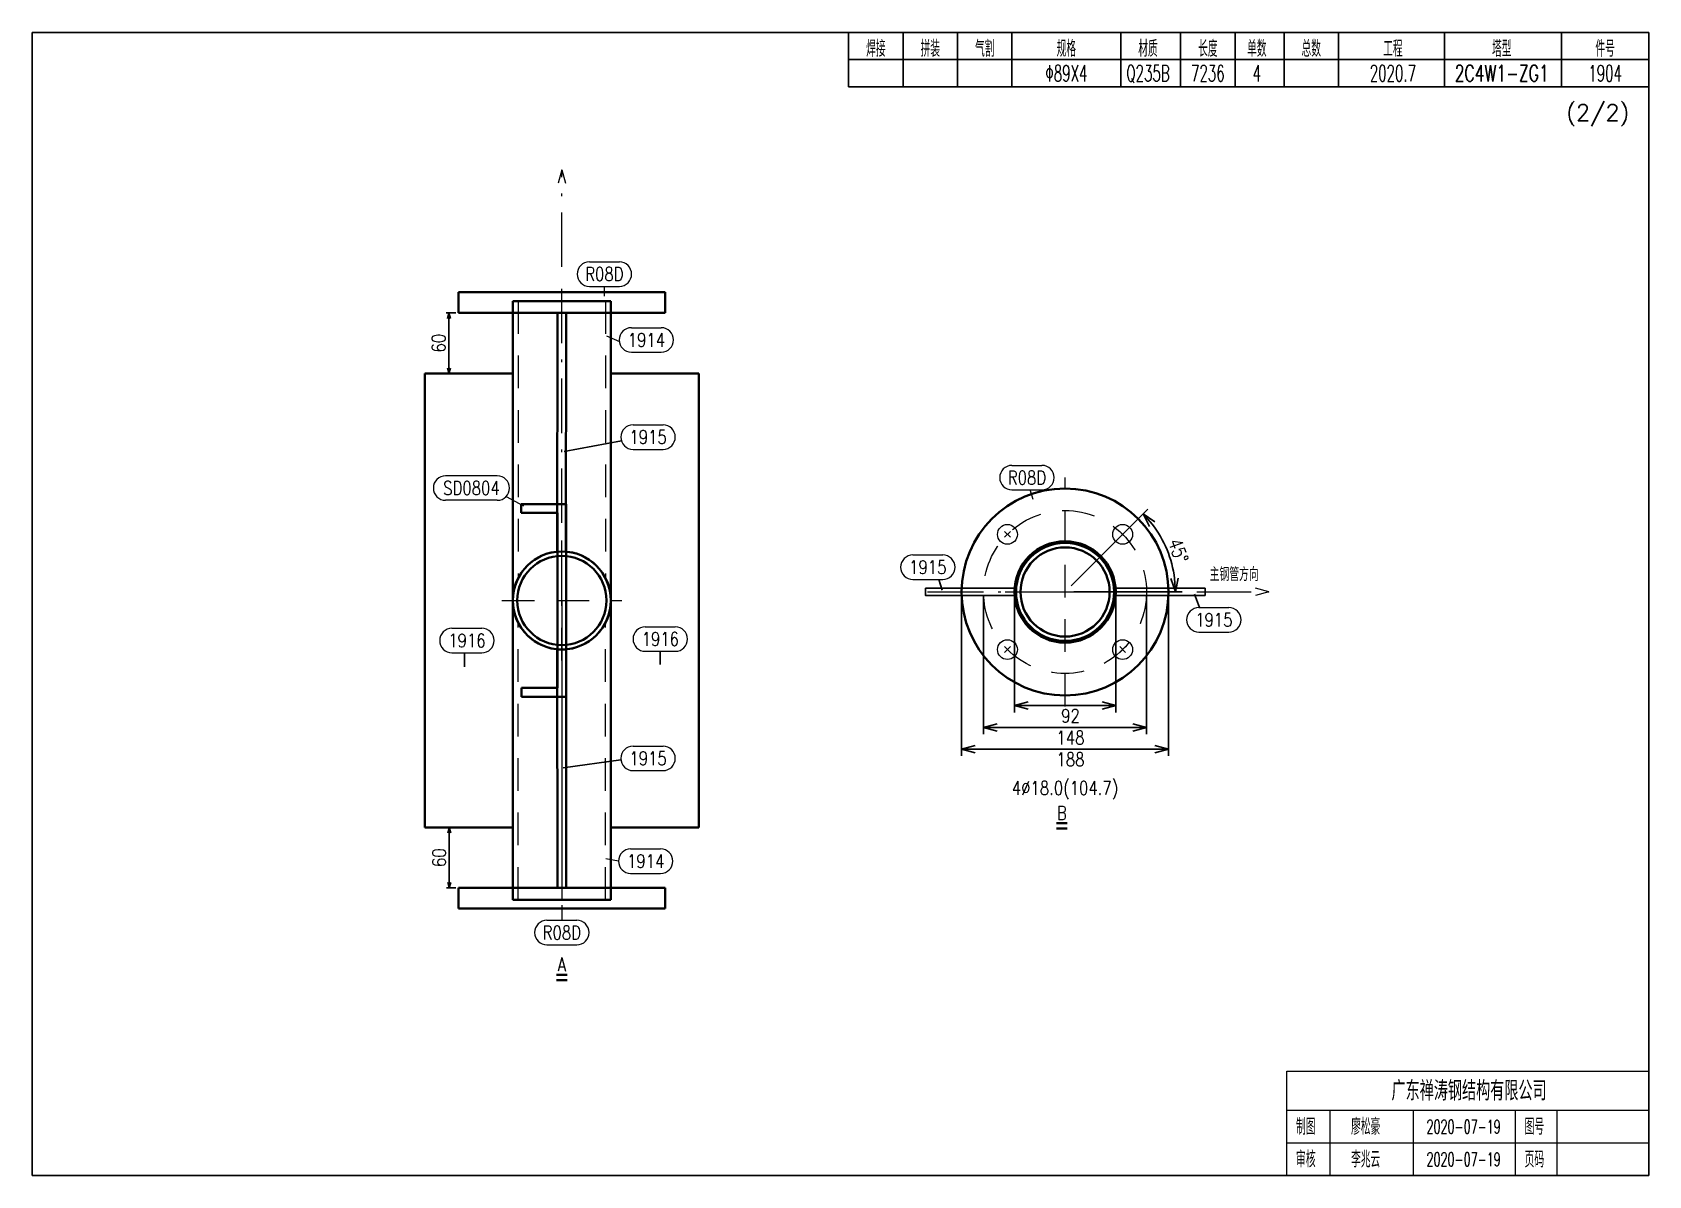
# Model space of a CAD drawing. Extents: x 154981 to 165753, y -86801 to -82885.
# Drawn here: x 157975.1 to 158272.1, y -84356.7 to -84146.7 of the extents above; entities that cross this region are included whole.
import ezdxf
from ezdxf.enums import TextEntityAlignment as Align

# ---------------------------------------------------------------- set-up
doc = ezdxf.new("R2010")
doc.units = 0
doc.header["$MEASUREMENT"] = 0
doc.linetypes.add('长一点画线', pattern=[16.5, 10, -3, 0.5, -3])
doc.linetypes.add('长虚线', pattern=[10, 6, -4])
doc.layers.get('0').update_dxf_attribs({"linetype": 'CONTINUOUS', "lineweight": 25})
doc.layers.get('Defpoints').update_dxf_attribs({"linetype": 'CONTINUOUS'})
doc.layers.add('4', color=7, linetype='CONTINUOUS', lineweight=25)
doc.layers.add('5', color=7, linetype='CONTINUOUS', lineweight=25)
doc.styles.add('DimFont', font='simplex.shx', dxfattribs={"width": 0.8, "bigfont": 'gbhzfs.shx'})
doc.styles.get("Standard").update_dxf_attribs({"font": 'simplex.shx', "width": 0.7, "height": 3, "bigfont": 'gbhzfs.shx'})
doc.dimstyles.new('DHDxfDimStyleOpen30', dxfattribs={"dimtxt": 2.5, "dimasz": 2.5, "dimexe": 1.25, "dimexo": 0.625, "dimtad": 2, "dimtxsty": 'DimFont', "dimblk": 'OPEN30', "dimblk1": 'OPEN30', "dimblk2": 'OPEN30', "dimcen": 2.5, "dimadec": 0, "dimazin": 0, "dimtfac": 1, "dimtmove": 0, "dimatfit": 3, "dimfxl": 0, "dimarcsym": 0})

msp = doc.modelspace()

# ---------------------------------------------------------------- texts
at = {"layer": '4', "color": 1, "linetype": 'Continuous', "lineweight": 25}
for s, width, p in [('焊接', 0.7, (158130.11666, -84149.66733)), ('拼装', 0.7, (158140.11666, -84149.66733)), ('气割', 0.7, (158150.11666, -84149.66733)), ('规格', 0.7, (158165.11666, -84149.66733)), ('材质', 0.7, (158180.11666, -84149.66733)), ('长度', 0.7, (158191.11666, -84149.66733)), ('单数', 0.7, (158200.11666, -84149.66733)), ('总数', 0.7, (158210.11666, -84149.66733)), ('工程', 0.7, (158225.11666, -84149.66733)), ('塔型', 0.7, (158245.11666, -84149.66733)), ('件号', 0.6, (158264.11666, -84149.66733)), ('Φ89X4', 0.6, (158165.11666, -84154.16733)), ('Q235B', 0.6, (158180.11666, -84154.16733)), ('7236', 0.6, (158191.11666, -84154.16733)), ('4', 0.6, (158200.11666, -84154.16733)), ('2020.7', 0.6, (158225.11666, -84154.16733)), ('2C4W1-ZG1', 0.7, (158245.11666, -84154.16733)), ('1904', 0.6, (158264.11666, -84154.16733))]:
    msp.add_text(s, height=3, dxfattribs=dict(at, width=width)).set_placement(p, align=Align.MIDDLE_CENTER)
at = {"layer": '4', "color": 2, "linetype": 'Continuous', "lineweight": 25}
msp.add_text('(2/2)', height=3, dxfattribs=at).set_placement((158262.77091, -84161.39767), align=Align.MIDDLE_CENTER)
at = {"layer": '4', "color": 1, "linetype": 'Continuous', "lineweight": 13}
msp.add_text('广东禅涛钢结构有限公司', height=3.6, dxfattribs=at).set_placement((158239.11666, -84341.06733), align=Align.MIDDLE_CENTER)
for s, height, width, p in [('制图', 3, 0.8, (158209.11666, -84347.66733)), ('廖松豪', 3, 0.7, (158220.11666, -84347.66733)), ('2020-07-19', 2.5, 0.6, (158238.11666, -84347.66733)), ('图号', 3, 0.8, (158251.11666, -84347.66733)), ('审核', 3, 0.8, (158209.11666, -84353.66733)), ('李兆云', 3, 0.7, (158220.11666, -84353.66733)), ('2020-07-19', 2.5, 0.6, (158238.11666, -84353.66733)), ('页码', 3, 0.8, (158251.11666, -84353.66733))]:
    msp.add_text(s, height=height, dxfattribs=dict(at, width=width)).set_placement(p, align=Align.MIDDLE_CENTER)
at = {"layer": '5', "color": 6, "linetype": 'Continuous', "lineweight": 18, "width": 0.8}
for s, p in [('R08D', (158080.23034, -84191.07969)), ('1914', (158087.93964, -84203.17179)), ('1915', (158088.2552, -84221.01625)), ('SD0804', (158055.80359, -84230.36995)), ('R08D', (158157.87779, -84228.45882)), ('1915', (158139.66331, -84244.90593)), ('1915', (158192.22158, -84254.57524)), ('1916', (158054.96826, -84258.3744)), ('1916', (158090.49939, -84258.10535)), ('1915', (158088.2552, -84280.01625)), ('1914', (158087.80971, -84298.90114)), ('R08D', (158072.4165, -84312.01625))]:
    msp.add_text(s, height=2.5, dxfattribs=at).set_placement(p, align=Align.MIDDLE_CENTER)
at = {"layer": '5', "color": 7, "linetype": 'Continuous', "lineweight": 18, "width": 0.8}
for s, p in [('主钢管方向', (158195.95678, -84246.21648)), ('4%%c18.0(104.7)', (158164.87779, -84285.45882))]:
    msp.add_text(s, height=2.5, dxfattribs=at).set_placement(p, align=Align.MIDDLE_CENTER)
at = {"layer": '5', "color": 6, "linetype": 'Continuous', "lineweight": 18, "width": 0.8}
for s, p in [('B', (158164.27793, -84288.78612)), ('A', (158072.4165, -84316.62485))]:
    msp.add_text(s, height=2.5, dxfattribs=at).set_placement(p, align=Align.TOP_CENTER)

# ---------------------------------------------------------------- blocks, each defined once
blk = doc.blocks.new('_OPEN30')
at = {"color": 0, "linetype": 'ByBlock', "lineweight": -2}
for p, q in [((-1, 0.27), (0, 0)), ((0, 0), (-1, -0.27)), ((0, 0), (-1, 0))]:
    blk.add_line(p, q, dxfattribs=at)
blk = doc.blocks.new('*D873')
at = {"layer": '5', "color": 3, "linetype": 'Continuous', "lineweight": -2}
for p, q in [((158052.91, -84292.72), (158051.24, -84292.72)), ((158051.74, -84302.83), (158051.74, -84293.72)), ((158052.91, -84303.83), (158051.24, -84303.83))]:
    blk.add_line(p, q, dxfattribs=at)
at = {"layer": 'Defpoints', "color": 0, "linetype": 'Continuous'}
for p in [(158051.74, -84292.72), (158053.41, -84292.72), (158053.41, -84303.83)]:
    blk.add_point(p, dxfattribs=at)
at = {"layer": '5', "color": 3, "linetype": 'Continuous', "lineweight": -2}
for p, rotation in [((158051.74, -84292.72), 90), ((158051.74, -84303.83), 270)]:
    blk.add_blockref('_OPEN30', p, dxfattribs=dict(at, rotation=rotation))
at = {"layer": '5', "color": 6, "linetype": 'Continuous', "lineweight": 18, "insert": (158049.87, -84298.27), "char_height": 2.5, "attachment_point": 5, "rotation": 90, "style": 'DimFont'}
blk.add_mtext('60', dxfattribs=at)
blk = doc.blocks.new('*D872')
at = {"layer": '5', "color": 3, "linetype": 'Continuous', "lineweight": -2}
for p, q in [((158052.91, -84198.21), (158051.17, -84198.21)), ((158051.67, -84199.21), (158051.67, -84208.32)), ((158052.91, -84209.32), (158051.17, -84209.32))]:
    blk.add_line(p, q, dxfattribs=at)
at = {"layer": 'Defpoints', "color": 0, "linetype": 'Continuous'}
for p in [(158053.41, -84198.21), (158051.67, -84209.32), (158053.41, -84209.32)]:
    blk.add_point(p, dxfattribs=at)
at = {"layer": '5', "color": 3, "linetype": 'Continuous', "lineweight": -2}
for p, rotation in [((158051.67, -84198.21), 90), ((158051.67, -84209.32), 270)]:
    blk.add_blockref('_OPEN30', p, dxfattribs=dict(at, rotation=rotation))
at = {"layer": '5', "color": 6, "linetype": 'Continuous', "lineweight": 18, "insert": (158049.8, -84203.76), "char_height": 2.5, "attachment_point": 5, "rotation": 90, "style": 'DimFont'}
blk.add_mtext('60', dxfattribs=at)
blk = doc.blocks.new('板孔默认')
at = {"layer": '5', "color": 7, "linetype": 'Continuous', "lineweight": 13}
for p, q in [((-0.3, -0.3), (0.3, 0.3)), ((0.3, -0.3), (-0.3, 0.3))]:
    blk.add_line(p, q, dxfattribs=at)
blk.add_circle((0, 0), 1, dxfattribs=at)
blk = doc.blocks.new('*D877')
at = {"layer": '5', "color": 134, "linetype": 'Continuous', "lineweight": -2}
for p, q in [((158145.87, -84250.08), (158145.87, -84279.58)), ((158183.89, -84250.08), (158183.89, -84279.58)), ((158148.37, -84278.33), (158181.39, -84278.33))]:
    blk.add_line(p, q, dxfattribs=at)
at = {"layer": 'Defpoints', "color": 0, "linetype": 'Continuous'}
for p in [(158145.87, -84249.46), (158183.89, -84249.46), (158183.89, -84278.33)]:
    blk.add_point(p, dxfattribs=at)
at = {"layer": '5', "color": 134, "linetype": 'Continuous', "lineweight": -2, "xscale": 2.5, "yscale": 2.5, "zscale": 2.5, "rotation": 180}
blk.add_blockref('_OPEN30', (158145.87, -84278.33), dxfattribs=at)
at = {"layer": '5', "color": 134, "linetype": 'Continuous', "lineweight": -2, "xscale": 2.5, "yscale": 2.5, "zscale": 2.5}
blk.add_blockref('_OPEN30', (158183.89, -84278.33), dxfattribs=at)
at = {"layer": '5', "color": 134, "linetype": 'Continuous', "lineweight": 18, "insert": (158165.88, -84280.21), "char_height": 2.5, "attachment_point": 5, "line_spacing_factor": 0.6, "style": 'DimFont'}
blk.add_mtext('188', dxfattribs=at)
blk = doc.blocks.new('*D876')
at = {"layer": '5', "color": 134, "linetype": 'Continuous', "lineweight": -2}
for p, q in [((158155.57, -84250.08), (158155.57, -84271.58)), ((158174.18, -84250.08), (158174.18, -84271.58)), ((158158.07, -84270.33), (158171.68, -84270.33))]:
    blk.add_line(p, q, dxfattribs=at)
at = {"layer": 'Defpoints', "color": 0, "linetype": 'Continuous'}
for p in [(158155.57, -84249.46), (158174.18, -84249.46), (158174.18, -84270.33)]:
    blk.add_point(p, dxfattribs=at)
at = {"layer": '5', "color": 134, "linetype": 'Continuous', "lineweight": -2, "xscale": 2.5, "yscale": 2.5, "zscale": 2.5, "rotation": 180}
blk.add_blockref('_OPEN30', (158155.57, -84270.33), dxfattribs=at)
at = {"layer": '5', "color": 134, "linetype": 'Continuous', "lineweight": -2, "xscale": 2.5, "yscale": 2.5, "zscale": 2.5}
blk.add_blockref('_OPEN30', (158174.18, -84270.33), dxfattribs=at)
at = {"layer": '5', "color": 134, "linetype": 'Continuous', "lineweight": 18, "insert": (158165.88, -84272.21), "char_height": 2.5, "attachment_point": 5, "line_spacing_factor": 0.6, "style": 'DimFont'}
blk.add_mtext('92', dxfattribs=at)
blk = doc.blocks.new('*D875')
at = {"layer": '5', "color": 134, "linetype": 'Continuous', "lineweight": -2}
for p, q in [((158149.91, -84250.08), (158149.91, -84275.58)), ((158179.84, -84250.08), (158179.84, -84275.58)), ((158152.41, -84274.33), (158177.34, -84274.33))]:
    blk.add_line(p, q, dxfattribs=at)
at = {"layer": 'Defpoints', "color": 0, "linetype": 'Continuous'}
for p in [(158149.91, -84249.46), (158179.84, -84249.46), (158179.84, -84274.33)]:
    blk.add_point(p, dxfattribs=at)
at = {"layer": '5', "color": 134, "linetype": 'Continuous', "lineweight": -2, "xscale": 2.5, "yscale": 2.5, "zscale": 2.5, "rotation": 180}
blk.add_blockref('_OPEN30', (158149.91, -84274.33), dxfattribs=at)
at = {"layer": '5', "color": 134, "linetype": 'Continuous', "lineweight": -2, "xscale": 2.5, "yscale": 2.5, "zscale": 2.5}
blk.add_blockref('_OPEN30', (158179.84, -84274.33), dxfattribs=at)
at = {"layer": '5', "color": 134, "linetype": 'Continuous', "lineweight": 18, "insert": (158165.88, -84276.21), "char_height": 2.5, "attachment_point": 5, "line_spacing_factor": 0.6, "style": 'DimFont'}
blk.add_mtext('148', dxfattribs=at)
blk = doc.blocks.new('*D874')
at = {"layer": '5', "color": 3, "linetype": 'Continuous', "lineweight": -2}
for p, q in [((158166.03, -84248.31), (158180.1, -84234.23)), ((158166.5, -84249.46), (158186.41, -84249.46))]:
    blk.add_line(p, q, dxfattribs=at)
blk.add_arc((158164.88, -84249.46), 20.28, 7.066, 37.934, dxfattribs=at)
at = {"layer": 'Defpoints', "color": 0, "linetype": 'Continuous'}
for p in [(158182.44, -84239.32), (158164.88, -84249.46), (158165.58, -84248.75), (158165.88, -84249.46)]:
    blk.add_point(p, dxfattribs=at)
at = {"layer": '5', "color": 3, "linetype": 'Continuous', "lineweight": -2, "xscale": 2.5, "yscale": 2.5, "zscale": 2.5}
for p, rotation in [((158179.22, -84235.12), 131.4669829145548), ((158185.16, -84249.46), 273.5330170846137)]:
    blk.add_blockref('_OPEN30', p, dxfattribs=dict(at, rotation=rotation))
at = {"layer": '5', "color": 4, "linetype": 'Continuous', "lineweight": 18, "insert": (158185.7, -84241.89), "char_height": 2.5, "attachment_point": 5, "rotation": 289.9831, "style": 'DimFont'}
blk.add_mtext('45%%d', dxfattribs=at)
blk = doc.blocks.new('CTDHK')
at = {"color": 0, "linetype": 'Continuous'}
for p, q in [((0, 210), (297, 210)), ((0, 0), (0, 210)), ((297, 210), (297, 0)), ((297, 0), (0, 0))]:
    blk.add_line(p, q, dxfattribs=at)

# ---------------------------------------------------------------- dimensions: what is measured, and where the dimension line sits
at = {"layer": '5', "color": 3, "linetype": 'Continuous', "lineweight": 18}
for base, p1, p2, picture, middle in [((158051.67279, -84209.31596), (158053.40527, -84198.20567), (158053.40527, -84209.31596), '*D872', (158049.79779, -84203.76082)), ((158051.74167, -84292.71654), (158053.40527, -84303.82683), (158053.40527, -84292.71654), '*D873', (158049.86667, -84298.27168))]:
    dim = msp.add_linear_dim(base=base, p1=p1, p2=p2, angle=90, text='60', dimstyle='DHDxfDimStyleOpen30', override={"dimasz": 1, "dimexe": 0.5, "dimexo": 0.5, "dimclrd": 3, "dimclre": 3, "dimclrt": 6}, dxfattribs=at)
    dim.commit()
    dim.dimension.update_dxf_attribs({"geometry": picture, "text_midpoint": middle})
dim = msp.add_angular_dim_3p(base=(158182.4446, -84239.31662), center=(158164.87779, -84249.45882), p1=(158165.87779, -84249.45882), p2=(158165.5849, -84248.75172), text='45%%d', dimstyle='DHDxfDimStyleOpen30', override={"dimtxt": 2.5, "dimclrd": 3, "dimclre": 3, "dimclrt": 4, "dimtmove": 0}, dxfattribs=at)
dim.commit()
dim.dimension.update_dxf_attribs({"geometry": '*D874', "text_midpoint": (158183.94094, -84242.52677), "dimtype": 165})
at = {"layer": '5', "color": 134, "linetype": 'Continuous', "lineweight": 18}
for base, p1, p2, text, picture, middle in [((158183.88903, -84278.33382), (158145.86655, -84249.45882), (158183.88903, -84249.45882), '188', '*D877', (158165.87779, -84278.33382)), ((158179.84408, -84274.33382), (158149.9115, -84249.45882), (158179.84408, -84249.45882), '148', '*D875', (158165.87779, -84274.33382)), ((158174.18116, -84270.33382), (158155.57442, -84249.45882), (158174.18116, -84249.45882), '92', '*D876', (158165.87779, -84270.33382))]:
    dim = msp.add_linear_dim(base=base, p1=p1, p2=p2, angle=0, text=text, dimstyle='DHDxfDimStyleOpen30', override={"dimtxt": 2.5, "dimclrd": 134, "dimclre": 134, "dimclrt": 134}, dxfattribs=at)
    dim.commit()
    dim.dimension.update_dxf_attribs({"geometry": picture, "text_midpoint": middle, "dimtype": 161})

# ---------------------------------------------------------------- linework, layer by layer
at = {"color": 3, "linetype": 'Continuous'}
for p, q in [((158072.81492, -84223.67998), (158083.39153, -84221.66798)), ((158141.69351, -84247.18774), (158142.31607, -84249.14317)), ((158188.67345, -84249.8838), (158189.57874, -84252.3103)), ((158054.51634, -84260.65518), (158054.51634, -84263.19229)), ((158090.45052, -84260.3874), (158090.45052, -84262.80422)), ((158072.67906, -84281.73019), (158083.27048, -84280.26082))]:
    msp.add_line(p, q, dxfattribs=at)
for points in [[(158139.21361, -84248.75942), (158155.61575, -84248.75942), (158155.61575, -84250.08538), (158139.21361, -84250.08538)], [(158174.21773, -84248.75942), (158190.61988, -84248.75942), (158190.61988, -84250.08538), (158174.21773, -84250.08538)]]:
    msp.add_lwpolyline(points, close=True, dxfattribs=at)
at = {"layer": '4', "color": 1, "linetype": 'Continuous', "lineweight": 25}
for p, q in [((158125.11666, -84156.66733), (158125.11666, -84146.66733)), ((158135.11666, -84156.66733), (158135.11666, -84146.66733)), ((158145.11666, -84156.66733), (158145.11666, -84146.66733)), ((158155.11666, -84156.66733), (158155.11666, -84146.66733)), ((158175.11666, -84156.66733), (158175.11666, -84146.66733)), ((158186.11666, -84156.66733), (158186.11666, -84146.66733)), ((158196.11666, -84156.66733), (158196.11666, -84146.66733)), ((158205.11666, -84156.66733), (158205.11666, -84146.66733)), ((158215.11666, -84156.66733), (158215.11666, -84146.66733)), ((158234.61666, -84156.66733), (158234.61666, -84146.66733)), ((158256.11666, -84156.66733), (158256.11666, -84146.66733)), ((158125.11666, -84151.66733), (158272.11666, -84151.66733)), ((158125.11666, -84156.66733), (158272.11666, -84156.66733))]:
    msp.add_line(p, q, dxfattribs=at)
at = {"layer": '4', "color": 1, "linetype": 'Continuous', "lineweight": 18}
for p, q in [((158205.61666, -84356.66733), (158205.61666, -84337.46733)), ((158205.61666, -84337.46733), (158272.11666, -84337.46733)), ((158205.61666, -84344.66733), (158272.11666, -84344.66733)), ((158213.61666, -84356.66733), (158213.61666, -84344.66733)), ((158228.91666, -84356.66733), (158228.91666, -84344.66733)), ((158247.61666, -84356.66733), (158247.61666, -84344.66733)), ((158255.31666, -84356.66733), (158255.31666, -84344.66733)), ((158205.61666, -84350.66733), (158272.11666, -84350.66733))]:
    msp.add_line(p, q, dxfattribs=at)
msp.add_lwpolyline([(157975.11666, -84146.66733), (157975.11666, -84356.66733), (158272.11666, -84356.66733), (158272.11666, -84146.66733)], close=True, dxfattribs=at)
at = {"layer": '5', "color": 7, "linetype": '长一点画线', "lineweight": 18}
for p, q in [((158072.4165, -84171.89649), (158071.74663, -84174.39649)), ((158072.4165, -84171.89649), (158071.74663, -84174.39649)), ((158072.4165, -84189.76625), (158072.4165, -84171.89649)), ((158072.4165, -84171.89649), (158073.08638, -84174.39649)), ((158072.4165, -84171.89649), (158073.08638, -84174.39649)), ((158072.4165, -84236.76625), (158072.4165, -84192.26625)), ((158072.4165, -84251.01625), (158072.4165, -84239.26625)), ((158139.59285, -84249.45882), (158202.34651, -84249.45882)), ((158202.34651, -84249.45882), (158199.84651, -84248.78895)), ((158202.34651, -84249.45882), (158199.84651, -84248.78895)), ((158202.34651, -84249.45882), (158199.84651, -84250.1287)), ((158202.34651, -84249.45882), (158199.84651, -84250.1287))]:
    msp.add_line(p, q, dxfattribs=at)
at = {"layer": '5', "color": 3, "linetype": 'Continuous', "lineweight": 18}
for p, q in [((158077.48034, -84188.82969), (158082.98034, -84188.82969)), ((158077.48034, -84193.32969), (158082.98034, -84193.32969)), ((158080.23034, -84195.10368), (158080.23034, -84193.32969)), ((158080.62502, -84202.39631), (158083.02253, -84203.46847)), ((158085.18964, -84200.92179), (158090.68964, -84200.92179)), ((158085.18964, -84205.42179), (158090.68964, -84205.42179)), ((158085.5052, -84218.76625), (158091.0052, -84218.76625)), ((158085.5052, -84223.26625), (158091.0052, -84223.26625)), ((158155.12779, -84226.20882), (158160.62779, -84226.20882)), ((158060.55359, -84228.11995), (158051.05359, -84228.11995)), ((158062.16231, -84231.90176), (158065.39703, -84233.62467)), ((158155.12779, -84230.70882), (158160.62779, -84230.70882)), ((158159.02062, -84232.45401), (158158.48068, -84230.70882)), ((158060.55359, -84232.61995), (158051.05359, -84232.61995)), ((158136.91331, -84242.65593), (158142.41331, -84242.65593)), ((158136.91331, -84247.15593), (158142.41331, -84247.15593)), ((158189.47158, -84252.32524), (158194.97158, -84252.32524)), ((158087.74939, -84255.85535), (158093.24939, -84255.85535)), ((158052.21826, -84256.1244), (158057.71826, -84256.1244)), ((158189.47158, -84256.82524), (158194.97158, -84256.82524)), ((158052.21826, -84260.6244), (158057.71826, -84260.6244)), ((158087.74939, -84260.35535), (158093.24939, -84260.35535)), ((158085.5052, -84277.76625), (158091.0052, -84277.76625)), ((158085.5052, -84282.26625), (158091.0052, -84282.26625)), ((158085.05971, -84296.65114), (158090.55971, -84296.65114)), ((158082.85047, -84298.89832), (158080.50753, -84298.49975)), ((158085.05971, -84301.15114), (158090.55971, -84301.15114)), ((158072.4165, -84306.99226), (158072.4165, -84309.76625)), ((158069.6665, -84309.76625), (158075.1665, -84309.76625)), ((158069.6665, -84314.26625), (158075.1665, -84314.26625))]:
    msp.add_line(p, q, dxfattribs=at)
at = {"layer": '5', "color": 7, "linetype": 'Continuous', "lineweight": 35}
for p, q in [((158091.42774, -84194.41474), (158053.40527, -84194.41474)), ((158053.40527, -84194.41474), (158053.40527, -84198.20567)), ((158063.4165, -84196.04769), (158063.4165, -84251.01625)), ((158081.4165, -84196.04769), (158063.4165, -84196.04769)), ((158081.4165, -84251.01625), (158081.4165, -84196.04769)), ((158091.42774, -84198.20567), (158091.42774, -84194.41474)), ((158053.40527, -84198.20567), (158091.42774, -84198.20567)), ((158071.55323, -84242.01531), (158071.59928, -84198.20478)), ((158071.59928, -84198.20478), (158073.21724, -84198.20654)), ((158073.21724, -84198.20654), (158073.1712, -84242.01707)), ((158063.4165, -84209.31596), (158047.23673, -84209.31596)), ((158047.23673, -84209.31596), (158047.23673, -84292.71654)), ((158063.4165, -84292.71654), (158063.4165, -84209.31596)), ((158081.4165, -84251.01625), (158081.4165, -84209.31596)), ((158081.4165, -84209.31596), (158097.59628, -84209.31596)), ((158097.59628, -84209.31596), (158097.59628, -84292.71654)), ((158064.93808, -84233.31962), (158073.22549, -84233.31962)), ((158064.93808, -84234.9376), (158064.93808, -84233.31962)), ((158071.60752, -84234.9376), (158064.93808, -84234.9376)), ((158071.60752, -84267.0949), (158071.60752, -84234.9376)), ((158073.22549, -84233.31962), (158073.22549, -84268.71288)), ((158066.21812, -84244.47269), (158066.96194, -84243.84089)), ((158066.96194, -84243.84089), (158067.7697, -84243.29321)), ((158067.7697, -84243.29321), (158068.63195, -84242.83608)), ((158068.63195, -84242.83608), (158069.53857, -84242.47485)), ((158069.53857, -84242.47485), (158070.47893, -84242.21376)), ((158070.47893, -84242.21376), (158071.442, -84242.05587)), ((158071.442, -84242.05587), (158072.4165, -84242.00303)), ((158072.4165, -84242.00303), (158073.391, -84242.05587)), ((158073.391, -84242.05587), (158074.35408, -84242.21376)), ((158074.35408, -84242.21376), (158075.29444, -84242.47485)), ((158075.29444, -84242.47485), (158076.20106, -84242.83608)), ((158076.20106, -84242.83608), (158077.0633, -84243.29321)), ((158077.0633, -84243.29321), (158077.87107, -84243.84089)), ((158077.87107, -84243.84089), (158078.61489, -84244.47269)), ((158064.04343, -84247.68011), (158064.45322, -84246.79438)), ((158064.45322, -84246.79438), (158064.95636, -84245.95815)), ((158064.95636, -84245.95815), (158065.54697, -84245.18122)), ((158065.54697, -84245.18122), (158066.21812, -84244.47269)), ((158078.61489, -84244.47269), (158079.28604, -84245.18122)), ((158079.28604, -84245.18122), (158079.87665, -84245.95815)), ((158079.87665, -84245.95815), (158080.37979, -84246.79438)), ((158080.37979, -84246.79438), (158080.78957, -84247.68011)), ((158063.4165, -84250.52828), (158063.52202, -84249.55807)), ((158063.52202, -84249.55807), (158063.73182, -84248.60496)), ((158063.73182, -84248.60496), (158064.04343, -84247.68011)), ((158080.78957, -84247.68011), (158081.10119, -84248.60496)), ((158081.10119, -84248.60496), (158081.31099, -84249.55807)), ((158081.31099, -84249.55807), (158081.4165, -84250.52828)), ((158063.4165, -84251.01625), (158063.4165, -84250.52828)), ((158063.4165, -84251.50422), (158063.4165, -84251.01625)), ((158063.4165, -84251.01625), (158063.4165, -84305.98481)), ((158063.52202, -84252.47443), (158063.4165, -84251.50422)), ((158063.73182, -84253.42754), (158063.52202, -84252.47443)), ((158081.31099, -84252.47443), (158081.10119, -84253.42754)), ((158081.4165, -84251.50422), (158081.31099, -84252.47443)), ((158081.4165, -84250.52828), (158081.4165, -84251.01625)), ((158081.4165, -84305.98481), (158081.4165, -84251.01625)), ((158081.4165, -84251.01625), (158081.4165, -84251.50422)), ((158081.4165, -84292.71654), (158081.4165, -84251.01625)), ((158064.04343, -84254.35239), (158063.73182, -84253.42754)), ((158064.45322, -84255.23812), (158064.04343, -84254.35239)), ((158064.95636, -84256.07435), (158064.45322, -84255.23812)), ((158080.37979, -84255.23812), (158079.87665, -84256.07435)), ((158080.78957, -84254.35239), (158080.37979, -84255.23812)), ((158081.10119, -84253.42754), (158080.78957, -84254.35239)), ((158065.54697, -84256.85128), (158064.95636, -84256.07435)), ((158066.21812, -84257.55981), (158065.54697, -84256.85128)), ((158066.96194, -84258.19161), (158066.21812, -84257.55981)), ((158067.7697, -84258.73929), (158066.96194, -84258.19161)), ((158068.63195, -84259.19643), (158067.7697, -84258.73929)), ((158077.0633, -84258.73929), (158076.20106, -84259.19643)), ((158077.87107, -84258.19161), (158077.0633, -84258.73929)), ((158078.61489, -84257.55981), (158077.87107, -84258.19161)), ((158079.28604, -84256.85128), (158078.61489, -84257.55981)), ((158079.87665, -84256.07435), (158079.28604, -84256.85128)), ((158069.53857, -84259.55766), (158068.63195, -84259.19643)), ((158070.47893, -84259.81875), (158069.53857, -84259.55766)), ((158071.442, -84259.97663), (158070.47893, -84259.81875)), ((158072.4165, -84260.02947), (158071.442, -84259.97663)), ((158071.56967, -84260.01277), (158071.60752, -84303.82343)), ((158071.80976, -84260.01625), (158073.02325, -84260.01625)), ((158073.391, -84259.97663), (158072.4165, -84260.02947)), ((158073.22549, -84303.83023), (158073.18763, -84260.01957)), ((158074.35408, -84259.81875), (158073.391, -84259.97663)), ((158075.29444, -84259.55766), (158074.35408, -84259.81875)), ((158076.20106, -84259.19643), (158075.29444, -84259.55766)), ((158065.00477, -84268.71288), (158065.00477, -84267.0949)), ((158065.00477, -84267.0949), (158071.60752, -84267.0949)), ((158073.22549, -84268.71288), (158065.00477, -84268.71288)), ((158047.23673, -84292.71654), (158063.4165, -84292.71654)), ((158097.59628, -84292.71654), (158081.4165, -84292.71654)), ((158053.40527, -84303.82683), (158053.40527, -84307.61776)), ((158091.42774, -84303.82683), (158053.40527, -84303.82683)), ((158063.4165, -84305.98481), (158081.4165, -84305.98481)), ((158071.60752, -84303.82343), (158073.22549, -84303.83023)), ((158073.02325, -84303.82683), (158071.80976, -84303.82683)), ((158091.42774, -84307.61776), (158091.42774, -84303.82683)), ((158053.40527, -84307.61776), (158091.42774, -84307.61776))]:
    msp.add_line(p, q, dxfattribs=at)
at = {"layer": '5', "color": 7, "linetype": '长虚线', "lineweight": 18}
for p, q in [((158064.4165, -84196.04769), (158064.4165, -84246.87374)), ((158080.4165, -84196.04769), (158080.4165, -84246.87374)), ((158064.4165, -84305.98481), (158064.4165, -84255.15877)), ((158080.4165, -84305.98481), (158080.4165, -84255.15877))]:
    msp.add_line(p, q, dxfattribs=at)
at = {"layer": '5', "color": 240, "linetype": '长一点画线', "lineweight": 18}
for p, q in [((158072.4165, -84236.76625), (158072.4165, -84196.04769)), ((158072.4165, -84251.01625), (158072.4165, -84239.26625)), ((158072.4165, -84251.01625), (158072.4165, -84305.98481)), ((158072.4165, -84260.01625), (158072.4165, -84300.9503))]:
    msp.add_line(p, q, dxfattribs=at)
at = {"layer": '5', "color": 240, "linetype": '长虚线', "lineweight": 18}
for p, q in [((158164.87779, -84270.47006), (158164.87779, -84228.44759)), ((158072.4165, -84262.01625), (158072.4165, -84240.01625)), ((158143.86655, -84249.45882), (158185.88903, -84249.45882)), ((158061.4165, -84251.01625), (158083.4165, -84251.01625))]:
    msp.add_line(p, q, dxfattribs=at)
at = {"layer": '5', "color": 3, "linetype": 'Continuous', "lineweight": 35}
for p, q in [((158163.27793, -84291.91112), (158165.27793, -84291.91112)), ((158163.27793, -84292.91112), (158165.27793, -84292.91112)), ((158071.4165, -84319.74985), (158073.4165, -84319.74985)), ((158071.4165, -84320.74985), (158073.4165, -84320.74985))]:
    msp.add_line(p, q, dxfattribs=at)
at = {"layer": '5', "color": 7, "linetype": 'Continuous', "lineweight": 35}
for centre, radius in [((158164.87779, -84249.45882), 19.01124), ((158164.87779, -84249.45882), 9.30337), ((158164.87779, -84249.45882), 9), ((158164.87779, -84249.45882), 9), ((158072.4165, -84251.01625), 9), ((158072.4165, -84251.01625), 9), ((158072.4165, -84251.01625), 8.19101), ((158072.4165, -84251.01625), 8.19101), ((158164.87779, -84249.45882), 8.19101), ((158164.87779, -84249.45882), 8.19101)]:
    msp.add_circle(centre, radius, dxfattribs=at)
at = {"layer": '5', "color": 240, "linetype": '长虚线', "lineweight": 18}
msp.add_circle((158164.87779, -84249.45882), 14.96629, dxfattribs=at)
at = {"layer": '5', "color": 3, "linetype": 'Continuous', "lineweight": 18}
for centre, start, end in [((158077.48034, -84191.07969), 90, 270), ((158082.98034, -84191.07969), 270, 90), ((158085.18964, -84203.17179), 90, 270), ((158090.68964, -84203.17179), 270, 90), ((158085.5052, -84221.01625), 90, 270), ((158091.0052, -84221.01625), 270, 90), ((158155.12779, -84228.45882), 90, 270), ((158160.62779, -84228.45882), 270, 90), ((158051.05359, -84230.36995), 90, 270), ((158060.55359, -84230.36995), 270, 90), ((158136.91331, -84244.90593), 90, 270), ((158142.41331, -84244.90593), 270, 90), ((158189.47158, -84254.57524), 90, 270), ((158194.97158, -84254.57524), 270, 90), ((158087.74939, -84258.10535), 90, 270), ((158093.24939, -84258.10535), 270, 90), ((158052.21826, -84258.3744), 90, 270), ((158057.71826, -84258.3744), 270, 90), ((158085.5052, -84280.01625), 90, 270), ((158091.0052, -84280.01625), 270, 90), ((158085.05971, -84298.90114), 90, 270), ((158090.55971, -84298.90114), 270, 90), ((158069.6665, -84312.01625), 90, 270), ((158075.1665, -84312.01625), 270, 90)]:
    msp.add_arc(centre, 2.25, start, end, dxfattribs=at)

# ---------------------------------------------------------------- block references
at = {"color": 2, "linetype": 'Continuous'}
msp.add_blockref('CTDHK', (157975.11666, -84356.66733), dxfattribs=at)
at = {"layer": '5', "color": 7, "linetype": 'Continuous', "lineweight": 35, "xscale": 1.820000000006985, "yscale": 1.820000000006985, "zscale": 1.82}
for p in [(158154.29502, -84238.87606), (158175.46056, -84238.87606), (158154.29502, -84260.04159), (158175.46056, -84260.04159)]:
    msp.add_blockref('板孔默认', p, dxfattribs=at)

msp.set_redraw_order([(e.dxf.handle, doc.entitydb.next_handle()) for e in msp.query("TEXT MTEXT ATTDEF DIMENSION ARC_DIMENSION")])  # texts and dimensions are drawn at this point

doc.saveas('drawing.dxf')
